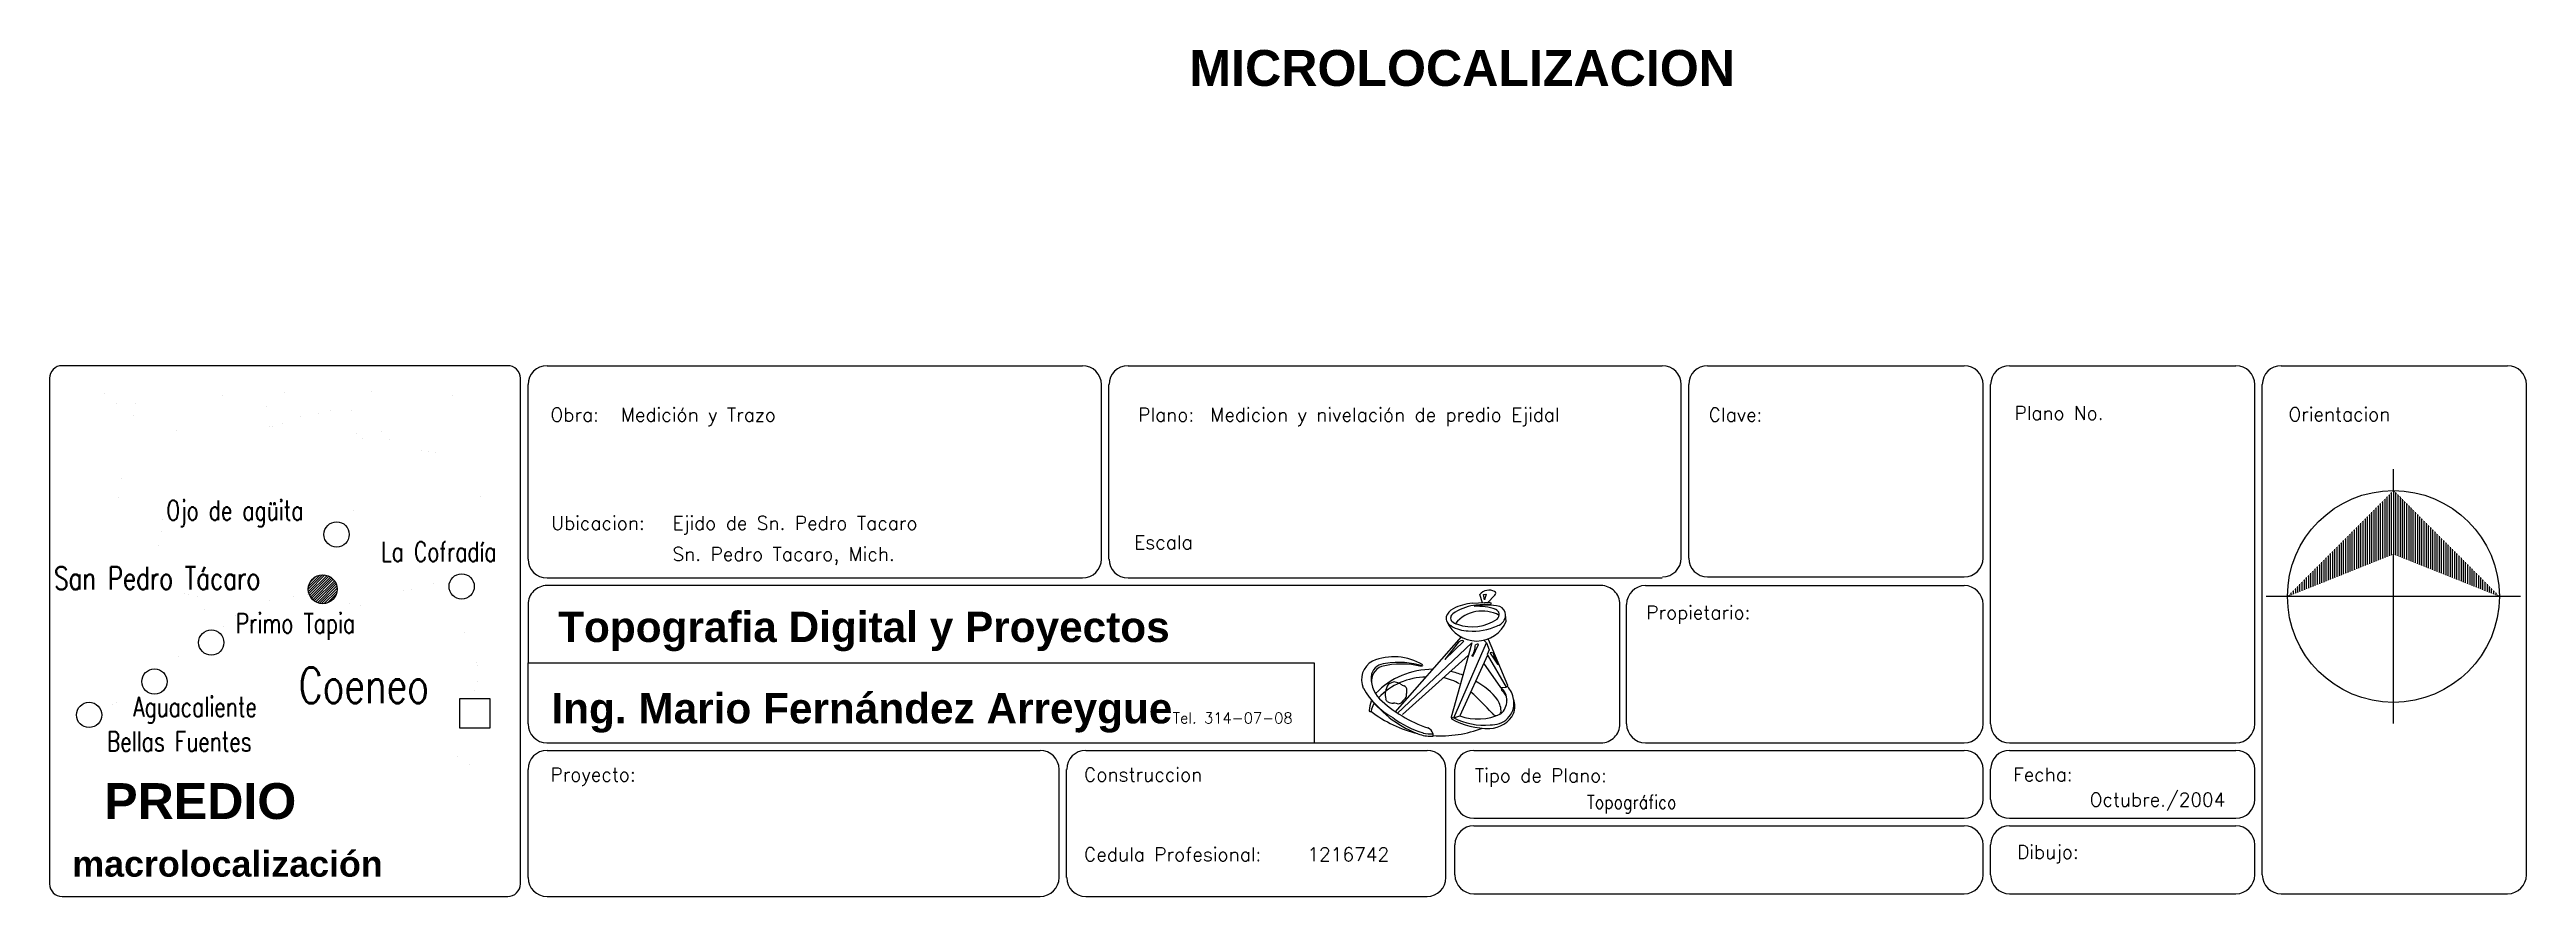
# Model space of a CAD drawing. Header units: millimetres. Extents: x 0 to 102, y 0 to 86.
# Drawn here: x 66.96 to 101.48, y 0.44 to 12.25 of the extents above; entities that cross this region are included whole.
import ezdxf

# ---------------------------------------------------------------- set-up
doc = ezdxf.new("R2010")
doc.units = ezdxf.units.MM
for name, color, linetype in [('CARRETERAS', 5, 'Continuous'), ('cotas', 7, 'Continuous'), ('POBLACIONES', 1, 'Continuous'), ('RIOS', 5, 'Continuous')]:
    doc.layers.add(name, color=color, linetype=linetype)
doc.styles.add('ROMANS', font='ROMANS.shx', dxfattribs={"width": 0.75})
doc.styles.add('SANSSERIFBOLD', font='SASB____.pfb')

msp = doc.modelspace()

# ---------------------------------------------------------------- texts
for s, height, style, p in [('Obra:', 0.1903, 'ROMANS', (73.939, 7.067)), ('Medición y Trazo', 0.19032, 'ROMANS', (74.921, 7.067)), ('Plano:', 0.1903, 'ROMANS', (82.13, 7.067)), ('Medicion y nivelación de predio Ejidal', 0.19032, 'ROMANS', (83.137, 7.067)), ('Clave:', 0.1893, 'ROMANS', (90.085, 7.067)), ('Plano No.', 0.1893, 'ROMANS', (94.346, 7.091)), ('Orientacion', 0.18934, 'ROMANS', (98.165, 7.074)), ('Ubicacion:', 0.1903, 'ROMANS', (73.95, 5.556)), ('Ejido de Sn. Pedro Tacaro', 0.19032, 'ROMANS', (75.64, 5.556)), ('Sn. Pedro Tacaro, Mich.', 0.19032, 'ROMANS', (75.64, 5.124)), ('Escala', 0.1903, 'ROMANS', (82.076, 5.289)), ('Propietario:', 0.18934, 'ROMANS', (89.214, 4.31)), ('Topografia Digital y Proyectos', 0.42239, 'SANSSERIFBOLD', (74.047, 3.993)), ('Ing. Mario Fernández Arreygue', 0.42239, 'SANSSERIFBOLD', (73.953, 2.858)), ('Tel. 314-07-08', 0.15, 'ROMANS', (82.613, 2.858)), ('Proyecto:', 0.1903, 'ROMANS', (73.939, 2.049)), ('Construccion', 0.19032, 'ROMANS', (81.377, 2.049)), ('Tipo de Plano:', 0.18934, 'ROMANS', (86.824, 2.038)), ('Fecha:', 0.1893, 'ROMANS', (94.329, 2.051)), ('Octubre./2004', 0.18934, 'ROMANS', (95.394, 1.701)), ('macrolocalización', 0.35725, 'SANSSERIFBOLD', (67.275, 0.721)), ('Cedula Profesional:   1216742', 0.19032, 'ROMANS', (81.377, 0.936)), ('Dibujo:', 0.1893, 'ROMANS', (94.383, 0.972))]:
    msp.add_text(s, height=height, dxfattribs=dict(style=style)).set_placement(p)
at = {"style": 'ROMANS', "width": 0.85}
msp.add_text('Topográfico', height=0.18934, dxfattribs=at).set_placement((88.386, 1.666))
at = {"layer": 'cotas', "linetype": 'Continuous', "char_height": 0.5, "attachment_point": 3, "style": 'SANSSERIFBOLD'}
for s, insert in [('MICROLOCALIZACION', (90.45, 12.247)), ('PREDIO', (70.397, 2.025))]:
    msp.add_mtext(s, dxfattribs=dict(at, insert=insert))

# ---------------------------------------------------------------- blocks, each defined once
blk = doc.blocks.new('*X2', base_point=(0, 0, 0.5))
at = {"color": 0}
for p, q in [((37, 18.92, 0.5), (37, 18.97, 0.5)), ((37.12, 18.79, 0.5), (37.12, 18.92, 0.5)), ((37.25, 18.67, 0.5), (37.25, 18.87, 0.5)), ((37.38, 18.54, 0.5), (37.38, 18.82, 0.5)), ((37.5, 18.42, 0.5), (37.5, 18.77, 0.5)), ((37.62, 18.29, 0.5), (37.62, 18.72, 0.5)), ((37.75, 18.17, 0.5), (37.75, 18.67, 0.5)), ((37.88, 18.04, 0.5), (37.88, 18.62, 0.5)), ((38, 17.92, 0.5), (38, 18.57, 0.5)), ((38.12, 17.79, 0.5), (38.12, 18.52, 0.5)), ((47.88, 17.79, 0.5), (47.88, 18.52, 0.5)), ((48, 17.92, 0.5), (48, 18.57, 0.5)), ((48.12, 18.04, 0.5), (48.12, 18.62, 0.5)), ((48.25, 18.17, 0.5), (48.25, 18.67, 0.5)), ((48.38, 18.29, 0.5), (48.38, 18.72, 0.5)), ((48.5, 18.42, 0.5), (48.5, 18.77, 0.5)), ((48.62, 18.54, 0.5), (48.62, 18.82, 0.5)), ((48.75, 18.67, 0.5), (48.75, 18.87, 0.5)), ((48.88, 18.79, 0.5), (48.88, 18.92, 0.5)), ((49, 18.92, 0.5), (49, 18.97, 0.5)), ((38.25, 17.67, 0.5), (38.25, 18.47, 0.5)), ((38.38, 17.54, 0.5), (38.38, 18.42, 0.5)), ((38.5, 17.42, 0.5), (38.5, 18.37, 0.5)), ((38.62, 17.29, 0.5), (38.62, 18.32, 0.5)), ((38.75, 17.17, 0.5), (38.75, 18.27, 0.5)), ((38.88, 17.04, 0.5), (38.88, 18.22, 0.5)), ((39, 16.92, 0.5), (39, 18.17, 0.5)), ((39.12, 16.79, 0.5), (39.12, 18.12, 0.5)), ((39.25, 16.67, 0.5), (39.25, 18.07, 0.5)), ((39.38, 16.54, 0.5), (39.38, 18.02, 0.5)), ((39.5, 16.42, 0.5), (39.5, 17.97, 0.5)), ((39.62, 16.29, 0.5), (39.62, 17.92, 0.5)), ((39.75, 16.17, 0.5), (39.75, 17.87, 0.5)), ((39.88, 16.04, 0.5), (39.88, 17.82, 0.5)), ((40, 15.92, 0.5), (40, 17.77, 0.5)), ((40.12, 15.79, 0.5), (40.12, 17.72, 0.5)), ((40.25, 15.67, 0.5), (40.25, 17.67, 0.5)), ((40.38, 15.54, 0.5), (40.38, 17.62, 0.5)), ((40.5, 15.42, 0.5), (40.5, 17.57, 0.5)), ((40.62, 15.29, 0.5), (40.62, 17.52, 0.5)), ((40.75, 15.17, 0.5), (40.75, 17.47, 0.5)), ((40.88, 15.04, 0.5), (40.88, 17.42, 0.5)), ((41, 14.92, 0.5), (41, 17.37, 0.5)), ((41.12, 14.79, 0.5), (41.12, 17.32, 0.5)), ((41.25, 14.67, 0.5), (41.25, 17.27, 0.5)), ((41.38, 14.54, 0.5), (41.38, 17.22, 0.5)), ((41.5, 14.42, 0.5), (41.5, 17.17, 0.5)), ((41.62, 14.29, 0.5), (41.62, 17.12, 0.5)), ((41.75, 14.17, 0.5), (41.75, 17.07, 0.5)), ((44.25, 14.17, 0.5), (44.25, 17.07, 0.5)), ((44.38, 14.29, 0.5), (44.38, 17.12, 0.5)), ((44.5, 14.42, 0.5), (44.5, 17.17, 0.5)), ((44.62, 14.54, 0.5), (44.62, 17.22, 0.5)), ((44.75, 14.67, 0.5), (44.75, 17.27, 0.5)), ((44.88, 14.79, 0.5), (44.88, 17.32, 0.5)), ((45, 14.92, 0.5), (45, 17.37, 0.5)), ((45.12, 15.04, 0.5), (45.12, 17.42, 0.5)), ((45.25, 15.17, 0.5), (45.25, 17.47, 0.5)), ((45.38, 15.29, 0.5), (45.38, 17.52, 0.5)), ((45.5, 15.42, 0.5), (45.5, 17.57, 0.5)), ((45.62, 15.54, 0.5), (45.62, 17.62, 0.5)), ((45.75, 15.67, 0.5), (45.75, 17.67, 0.5)), ((45.88, 15.79, 0.5), (45.88, 17.72, 0.5)), ((46, 15.92, 0.5), (46, 17.77, 0.5)), ((46.12, 16.04, 0.5), (46.12, 17.82, 0.5)), ((46.25, 16.17, 0.5), (46.25, 17.87, 0.5)), ((46.38, 16.29, 0.5), (46.38, 17.92, 0.5)), ((46.5, 16.42, 0.5), (46.5, 17.97, 0.5)), ((46.62, 16.54, 0.5), (46.62, 18.02, 0.5)), ((46.75, 16.67, 0.5), (46.75, 18.07, 0.5)), ((46.88, 16.79, 0.5), (46.88, 18.12, 0.5)), ((47, 16.92, 0.5), (47, 18.17, 0.5)), ((47.12, 17.04, 0.5), (47.12, 18.22, 0.5)), ((47.25, 17.17, 0.5), (47.25, 18.27, 0.5)), ((47.38, 17.29, 0.5), (47.38, 18.32, 0.5)), ((47.5, 17.42, 0.5), (47.5, 18.37, 0.5)), ((47.62, 17.54, 0.5), (47.62, 18.42, 0.5)), ((47.75, 17.67, 0.5), (47.75, 18.47, 0.5)), ((41.88, 14.04, 0.5), (41.88, 17.02, 0.5)), ((42, 13.92, 0.5), (42, 16.97, 0.5)), ((42.12, 13.79, 0.5), (42.12, 16.92, 0.5)), ((42.25, 13.67, 0.5), (42.25, 16.87, 0.5)), ((42.38, 13.54, 0.5), (42.38, 16.82, 0.5)), ((42.5, 13.42, 0.5), (42.5, 16.77, 0.5)), ((42.62, 13.29, 0.5), (42.62, 16.72, 0.5)), ((42.75, 13.17, 0.5), (42.75, 16.67, 0.5)), ((42.88, 13.04, 0.5), (42.88, 16.62, 0.5)), ((43, 12.92, 0.5), (43, 16.57, 0.5)), ((43.12, 13.04, 0.5), (43.12, 16.62, 0.5)), ((43.25, 13.17, 0.5), (43.25, 16.67, 0.5)), ((43.38, 13.29, 0.5), (43.38, 16.72, 0.5)), ((43.5, 13.42, 0.5), (43.5, 16.77, 0.5)), ((43.62, 13.54, 0.5), (43.62, 16.82, 0.5)), ((43.75, 13.67, 0.5), (43.75, 16.87, 0.5)), ((43.88, 13.79, 0.5), (43.88, 16.92, 0.5)), ((44, 13.92, 0.5), (44, 16.97, 0.5)), ((44.12, 14.04, 0.5), (44.12, 17.02, 0.5))]:
    blk.add_line(p, q, dxfattribs=at)
blk = doc.blocks.new('NORTE')
for p, q in [((0, 6.08), (0, 7.3)), ((0, -7.3), (0, 2.43)), ((7.3, 0), (-7.3, 0))]:
    blk.add_line(p, q)
at = {"const_width": 0.015}
blk.add_lwpolyline([(6.08, 0), (0, 6.08), (-6.08, 0), (0, 2.43)], close=True, dxfattribs=at)
blk.add_circle((0, 0), 6.08)
at = {"rotation": 180}
blk.add_blockref('*X2', (43, 19), dxfattribs=at)
blk = doc.blocks.new('POBLA2')
at = {"layer": 'POBLACIONES'}
blk.add_lwpolyline([(-382, 373), (382, 373), (382, -373), (-382, -373)], close=True, dxfattribs=at)
at = {"layer": 'POBLACIONES', "style": 'ROMANS', "width": 0.75, "flags": 4}
blk.add_attdef('POBLACION', (654, -439), '', height=900, dxfattribs=at)
blk = doc.blocks.new('POBLA')
at = {"layer": 'POBLACIONES'}
blk.add_circle((0, 0), 320, dxfattribs=at)
at = {"layer": 'POBLACIONES', "style": 'ROMANS', "width": 0.75, "flags": 4}
blk.add_attdef('POBLACION', (490, -342), '', height=600, dxfattribs=at)

# ---------------------------------------------------------------- hatches: boundary and pattern name
at = {"layer": 'cotas'}
h = msp.add_hatch(dxfattribs=at)
h.set_pattern_fill('ANSI31', color=256, scale=0.2, style=0)
h.set_pattern_definition([(45, (-44421.86149, -439876.739892), (-0.0176776695297, 0.0176776695297), [])])
edge = h.paths.add_edge_path()
edge.add_ellipse((70.765, 4.729), major_axis=(0, 0.202), ratio=0.999997, start_angle=0, end_angle=360)

# ---------------------------------------------------------------- linework, layer by layer
for p, q in [((73.892, 7.846), (81.355, 7.846)), ((81.99, 7.846), (89.435, 7.846)), ((90.069, 7.846), (93.646, 7.846)), ((94.277, 7.846), (97.433, 7.846)), ((98.064, 7.846), (101.22, 7.846)), ((73.628, 5.15), (73.628, 7.582)), ((81.62, 5.15), (81.62, 7.582)), ((81.725, 5.15), (81.725, 7.582)), ((89.701, 5.164), (89.701, 7.583)), ((89.806, 5.164), (89.806, 7.583)), ((93.909, 5.164), (93.909, 7.583)), ((94.014, 2.85), (94.014, 7.583)), ((97.696, 2.85), (97.696, 7.583)), ((97.801, 0.746), (97.801, 7.583)), ((101.483, 0.746), (101.483, 7.583)), ((73.892, 4.886), (81.355, 4.886)), ((81.99, 4.886), (89.435, 4.886)), ((90.069, 4.901), (93.646, 4.901)), ((87.043, 4.542), (86.79, 4.532)), ((87.105, 4.646), (87.002, 4.541)), ((88.939, 2.85), (88.939, 4.517)), ((89.202, 4.78), (93.646, 4.78)), ((93.909, 2.85), (93.909, 4.517)), ((87.263, 4.283), (87.253, 4.372)), ((85.714, 3.016), (86.637, 4.065)), ((85.743, 2.997), (86.783, 3.982)), ((85.815, 2.98), (86.735, 3.809)), ((86.406, 3.748), (86.671, 4.004)), ((86.596, 3.989), (86.406, 3.748)), ((86.735, 3.809), (86.496, 2.944)), ((86.531, 2.937), (86.987, 3.983)), ((86.628, 4.009), (86.596, 3.989)), ((86.999, 3.811), (86.615, 2.963)), ((86.653, 4.014), (86.628, 4.009)), ((86.671, 4.004), (86.653, 4.014)), ((86.783, 3.982), (86.735, 3.809)), ((86.795, 3.792), (86.877, 3.958)), ((86.857, 3.962), (86.832, 3.954)), ((86.872, 3.964), (86.857, 3.962)), ((86.877, 3.958), (86.872, 3.964)), ((86.956, 4.013), (86.987, 3.983)), ((86.987, 3.983), (87.024, 3.885)), ((87.024, 3.885), (86.994, 3.819)), ((86.994, 3.819), (87.259, 3.361)), ((87.283, 3.385), (87.014, 4.028)), ((87.04, 3.844), (87.037, 3.838)), ((87.037, 3.838), (87.138, 3.683)), ((87.056, 3.845), (87.04, 3.844)), ((87.081, 3.839), (87.056, 3.845)), ((73.628, 2.85), (73.628, 3.704)), ((86.795, 3.792), (86.785, 3.794)), ((87.188, 3.36), (86.949, 3.7)), ((87.138, 3.683), (87.148, 3.686)), ((87.188, 3.36), (87.259, 3.361)), ((87.259, 3.361), (87.283, 3.385)), ((86.496, 2.944), (86.497, 2.922)), ((86.496, 2.944), (86.531, 2.937)), ((86.531, 2.937), (86.615, 2.963)), ((73.891, 2.587), (84.584, 2.587)), ((73.892, 2.482), (80.765, 2.482)), ((81.4, 2.482), (86.158, 2.482)), ((86.242, 2.682), (86.242, 2.714)), ((86.809, 2.482), (93.646, 2.482)), ((89.202, 2.587), (93.646, 2.587)), ((94.277, 2.587), (97.433, 2.587)), ((94.277, 2.482), (97.433, 2.482)), ((73.628, 0.709), (73.628, 2.217)), ((81.03, 0.709), (81.03, 2.217)), ((81.135, 0.709), (81.135, 2.217)), ((86.421, 0.708), (86.421, 2.219)), ((86.546, 1.798), (86.546, 2.219)), ((93.909, 1.798), (93.909, 2.219)), ((94.014, 1.798), (94.014, 2.219)), ((97.696, 1.798), (97.696, 2.219)), ((86.809, 1.535), (93.646, 1.535)), ((86.809, 1.43), (93.646, 1.43)), ((94.277, 1.535), (97.433, 1.535)), ((94.277, 1.43), (97.433, 1.43)), ((86.546, 0.746), (86.546, 1.167)), ((93.909, 0.746), (93.909, 1.167)), ((94.014, 0.746), (94.014, 1.167)), ((97.696, 0.746), (97.696, 1.167)), ((73.892, 0.445), (80.765, 0.445)), ((81.4, 0.445), (86.158, 0.445)), ((86.809, 0.483), (93.646, 0.483)), ((94.277, 0.483), (97.433, 0.483)), ((98.064, 0.483), (101.22, 0.483))]:
    msp.add_line(p, q)
for points in [[(67.133, 0.445), (73.344, 0.445, 0.414214), (73.52, 0.62), (73.52, 7.671, 0.414214), (73.344, 7.846), (67.133, 7.846, 0.414214), (66.958, 7.671), (66.958, 0.62, 0.414214)], [(88.583, 2.587, 0.414214), (88.847, 2.851), (88.847, 4.516, 0.414214), (88.583, 4.78), (73.892, 4.78, 0.414214), (73.628, 4.516), (73.628, 3.704), (84.584, 3.704), (84.584, 2.587)]]:
    msp.add_lwpolyline(points, format="xyb", close=True)
msp.add_lwpolyline([(86.932, 4.539), (86.894, 4.655)])
msp.add_lwpolyline([(86.958, 4.579), (86.945, 4.656), (86.983, 4.659)], close=True)
msp.add_lwpolyline([(87.188, 3.36), (87.196, 3.32, -0.184221), (87.27, 3.183, 14.915123)], format="xyb")
for centre, radius, start, end in [((73.892, 7.582), 0.264, 90, 180), ((81.355, 7.582), 0.264, 0, 90), ((81.99, 7.582), 0.264, 90, 180), ((89.438, 7.583), 0.263, 0, 90), ((90.069, 7.583), 0.263, 90, 180), ((93.646, 7.583), 0.263, 0, 90), ((94.277, 7.583), 0.263, 90, 180), ((97.433, 7.583), 0.263, 0, 90), ((98.064, 7.583), 0.263, 90, 180), ((101.22, 7.583), 0.263, 0, 90), ((73.892, 5.15), 0.264, 180, 270), ((81.355, 5.15), 0.264, 270, 0), ((81.99, 5.15), 0.264, 180, 270), ((89.438, 5.164), 0.263, 270, 0), ((90.069, 5.164), 0.263, 180, 270), ((93.646, 5.164), 0.263, 270, 0), ((86.899, 3.852), 0.657, 98.0438, 125.425), ((86.838, 3.849), 0.685, 94.0302, 117.4585), ((87.162, 1.08), 3.441, 92.024, 95.9208), ((86.985, 3.566), 0.94, 78.5644, 100.3156), ((86.849, 3.639), 0.852, 71.8207, 92.2066), ((87.022, 4.551), 0.165, 61.8245, 140.9217), ((87.038, 4.531), 0.0123, 278.6912, 48.4405), ((87.085, 4.67), 0.0305, 309.9782, 61.0091), ((89.202, 4.517), 0.263, 90, 180), ((93.646, 4.517), 0.263, 0, 90), ((86.543, 4.327), 0.119, 169.9959, 247.1611), ((86.622, 4.271), 0.211, 118.1659, 158.6015), ((86.848, 4.457), 0.45, 202.8908, 337.3053), ((86.558, 4.328), 0.071, 123.6901, 219.736), ((86.745, 4.627), 0.48, 238.8501, 268.5743), ((86.61, 4.392), 0.153, 225.5074, 260.245), ((86.928, 3.935), 0.49, 61.2625, 139.5842), ((86.788, 4.826), 0.62, 250.7726, 304.0638), ((86.789, 4.999), 0.854, 266.2635, 294.2482), ((87.084, 4.375), 0.0803, 309.7287, 67.5166), ((87.1, 4.369), 0.153, 284.9041, 1.0537), ((87.127, 4.369), 0.126, 1.3426, 69.5497), ((86.487, 3.969), 0.345, 329.5468, 357.5078), ((87.425, 3.897), 0.348, 189.6129, 217.4021), ((85.543, 3.468), 0.298, 119.369, 203.5389), ((85.797, 3.493), 0.419, 172.3345, 224.0843), ((85.585, 3.479), 0.214, 91.0606, 161.0512), ((85.604, 3.448), 0.22, 111.4656, 188.053), ((85.695, 3.014), 0.773, 58.4779, 112.6484), ((86.231, 2.514), 1.098, 89.5634, 136.1394), ((86.16, 2.566), 0.939, 90.9658, 136.2761), ((85.802, 2.489), 1.197, 76.4676, 103.4481), ((85.764, 2.611), 1.097, 71.9359, 99.6267), ((86.228, 2.715), 0.794, 61.0997, 78.6223), ((86.213, 2.364), 1.249, 69.0932, 77.4532), ((86.198, 3.868), 1.063, 209.2162, 240.9369), ((85.813, 3.003), 0.464, 159.1407, 175.805), ((86.596, 4.174), 1.565, 217.9014, 249.894), ((85.696, 2.975), 0.322, 151.6286, 170.0823), ((86.74, 4.498), 1.796, 226.1987, 251.4412), ((85.845, 3.256), 0.27, 148.0678, 192.7618), ((85.651, 3.22), 0.0733, 198.4271, 235.0456), ((85.682, 3.287), 0.146, 240.3545, 272.7916), ((85.734, 3.236), 0.201, 96.6163, 125.8369), ((85.698, 3.018), 0.123, 76.4408, 94.4304), ((85.661, 3.173), 0.267, 61.4879, 78.885), ((85.83, 3.567), 0.441, 256.5237, 261.0084), ((85.759, 3.194), 0.0628, 272.0538, 322.3272), ((85.893, 3.554), 0.18, 234.5276, 252.109), ((86.02, 3.009), 0.257, 132.0243, 145.2357), ((85.812, 3.324), 0.0645, 358.0812, 66.1817), ((85.799, 3.256), 0.0745, 310.5668, 355.1152), ((83.543, 3.387), 2.334, 356.6465, 358.4172), ((83.891, 0.134), 4.276, 42.0638, 47.6831), ((86.359, 2.571), 0.997, 37.8937, 61.4805), ((87.066, 3.142), 0.304, 264.6939, 5.4543), ((86.855, 3.015), 0.336, 359.6945, 30.1743), ((87.024, 3.176), 0.247, 311.1258, 48.2322), ((87.007, 3.135), 0.363, 9.4071, 42.0338), ((87.081, 3.095), 0.301, 340.6257, 19.233), ((73.891, 2.85), 0.263, 180, 270), ((85.365, 3.038), 0.0157, 182.9513, 331.6571), ((86.415, 4.37), 1.698, 232.2841, 256.8512), ((86.516, 4.057), 1.395, 233.2578, 252.7412), ((86.116, 2.674), 0.132, 17.7444, 66.6225), ((86.351, 4.302), 1.617, 266.1175, 291.0562), ((87.005, 3.815), 1.027, 240.3622, 271.6482), ((86.945, 3.716), 0.882, 241.9661, 275.9877), ((86.867, 3.665), 0.746, 250.2726, 295.3117), ((87.03, 3.164), 0.375, 270.7592, 333.3388), ((87.124, 3.044), 0.0738, 217.7627, 284.9505), ((87.125, 3.042), 0.0712, 297.1202, 336.0178), ((89.202, 2.85), 0.263, 180, 270), ((93.646, 2.85), 0.263, 270, 0), ((94.277, 2.85), 0.263, 180, 270), ((97.433, 2.85), 0.263, 270, 0), ((73.892, 2.217), 0.264, 90, 180), ((80.765, 2.217), 0.264, 0, 90), ((81.4, 2.217), 0.264, 90, 180), ((86.198, 3.09), 0.41, 250.1109, 276.149), ((86.209, 3.215), 0.503, 257.7438, 273.7182), ((86.158, 2.219), 0.263, 0, 90), ((86.809, 2.219), 0.263, 90, 180), ((93.646, 2.219), 0.263, 0, 90), ((94.277, 2.219), 0.263, 90, 180), ((97.433, 2.219), 0.263, 0, 90), ((86.809, 1.798), 0.263, 180, 270), ((93.646, 1.798), 0.263, 270, 0), ((94.277, 1.798), 0.263, 180, 270), ((97.433, 1.798), 0.263, 270, 0), ((86.809, 1.167), 0.263, 90, 180), ((93.646, 1.167), 0.263, 0, 90), ((94.277, 1.167), 0.263, 90, 180), ((97.433, 1.167), 0.263, 0, 90), ((73.892, 0.709), 0.264, 180, 270), ((80.765, 0.709), 0.264, 270, 0), ((81.4, 0.709), 0.264, 180, 270), ((86.158, 0.708), 0.263, 270, 0), ((86.809, 0.746), 0.263, 180, 270), ((93.646, 0.746), 0.263, 270, 0), ((94.277, 0.746), 0.263, 180, 270), ((97.433, 0.746), 0.263, 270, 0), ((98.064, 0.746), 0.263, 180, 270), ((101.22, 0.746), 0.263, 270, 0)]:
    msp.add_arc(centre, radius, start, end)
at = {"layer": 'CARRETERAS', "const_width": 0.0000551}
for points in [[(67.953, 6.177), (67.99, 6.467), (68.05, 6.746), (68.103, 6.979), (68.123, 7.145), (68.143, 7.278), (68.176, 7.371), (68.216, 7.431), (68.262, 7.491), (68.329, 7.524), (68.422, 7.53), (68.497, 7.534)], [(71.048, 7.32), (70.887, 7.381), (70.725, 7.462), (70.625, 7.532)], [(72.915, 7.274), (72.83, 7.304), (72.737, 7.338), (72.664, 7.378), (72.557, 7.437), (72.491, 7.437), (72.345, 7.457), (72.132, 7.457), (71.986, 7.451), (71.839, 7.451), (71.673, 7.471), (71.593, 7.484), (71.46, 7.484), (71.274, 7.457), (71.155, 7.411), (71.055, 7.344), (71.035, 7.271), (71.035, 7.185), (71.028, 7.118), (71.081, 7.039), (71.155, 6.972), (71.261, 6.879), (71.381, 6.78), (71.467, 6.7), (71.553, 6.613), (71.593, 6.487), (71.593, 6.381), (71.593, 6.275), (71.56, 6.201), (71.48, 6.108), (71.381, 6.015), (71.287, 5.929), (71.201, 5.836), (71.108, 5.703), (71.053, 5.642)], [(69.169, 4.156), (69.14, 4.326), (69.14, 4.398), (69.086, 4.525), (69.056, 4.578), (69.028, 4.616), (68.974, 4.645), (68.912, 4.659), (68.85, 4.664), (68.803, 4.666), (68.751, 4.668), (68.697, 4.683), (68.645, 4.692), (68.569, 4.701), (68.479, 4.704), (68.389, 4.704), (68.391, 4.803), (68.403, 4.9), (68.403, 5.021), (68.465, 5.252), (68.501, 5.447), (68.525, 5.605), (68.538, 5.69), (68.489, 5.763), (68.416, 5.775), (68.331, 5.787), (68.233, 5.836), (68.075, 5.873), (67.977, 5.909), (67.904, 5.958), (67.953, 6.177)], [(70.873, 5.339), (70.815, 5.264), (70.776, 5.198), (70.742, 5.118), (70.729, 5.052), (70.722, 4.972), (70.739, 4.902)], [(72.549, 4.856), (72.424, 4.866), (72.318, 4.806), (72.251, 4.773), (72.172, 4.746), (72.099, 4.746), (72.006, 4.72), (71.892, 4.706), (71.793, 4.666), (71.72, 4.613), (71.613, 4.56), (71.533, 4.52), (71.401, 4.5), (71.281, 4.507), (71.148, 4.533), (71.041, 4.567), (70.919, 4.64)], [(70.603, 4.661), (70.47, 4.646), (70.323, 4.627), (70.191, 4.62), (70.084, 4.593), (69.964, 4.56), (69.865, 4.507), (69.732, 4.474), (69.639, 4.44), (69.552, 4.367), (69.479, 4.321), (69.426, 4.261), (69.316, 4.128)], [(72.987, 3.545), (72.916, 3.683), (72.837, 3.876), (72.763, 4.055), (72.71, 4.208), (72.677, 4.354), (72.677, 4.487), (72.66, 4.597)], [(68.479, 3.607), (68.616, 3.675), (68.742, 3.765), (68.833, 3.874), (68.959, 3.928), (69.041, 3.944)], [(72.87, 3.204), (72.9, 3.421), (73.081, 3.68), (73.146, 3.732)], [(67.667, 3.056), (67.892, 3.15), (68.054, 3.24), (68.217, 3.331), (68.276, 3.339)], [(67.561, 2.264), (67.489, 2.357), (67.423, 2.555), (67.458, 2.808)], [(72.418, 2.264), (72.531, 2.452), (72.675, 2.74), (72.706, 2.794)], [(72.531, 2.452), (72.774, 2.328), (72.844, 2.264)]]:
    msp.add_lwpolyline(points, dxfattribs=at)
at = {"layer": 'RIOS'}
for points, const_width in [([(67.651, 7.532), (67.848, 7.355), (68.15, 7.067), (68.352, 7.024), (68.769, 6.937), (68.899, 6.937), (69.062, 6.921), (69.346, 7.024), (69.619, 7.038), (70.132, 6.987), (70.32, 7.111), (70.546, 7.147), (70.887, 7.225), (71.146, 7.225), (71.477, 7.11), (71.65, 6.837)], 0.0000543), ([(69.298, 7.532), (69.455, 7.309), (69.924, 7.234), (70.248, 7.48)], 0.0000543), ([(71.65, 6.837), (71.865, 6.707), (72.101, 6.662), (72.395, 6.634), (72.642, 6.443), (72.862, 6.15), (72.936, 6.037), (73.088, 5.97)], 0.0000551)]:
    msp.add_lwpolyline(points, dxfattribs=dict(at, const_width=const_width))

# ---------------------------------------------------------------- block references
at = {"color": 7, "xscale": 0.2428771282720845, "yscale": 0.2428771280683577, "zscale": 0.2428771282701383}
msp.add_blockref('NORTE', (99.628, 4.628), dxfattribs=at)
at = {"layer": 'POBLACIONES'}
ref = msp.add_blockref('POBLA', (70.959, 5.493), dxfattribs=dict(at, xscale=0.0005506015149876475, yscale=0.0005506030283868313, zscale=0.0005506016271310977))
ref.add_attrib('POBLACION', 'Ojo de agüita', (68.584, 5.691), dxfattribs={"layer": 'CARRETERAS', "height": 0.2753, "style": 'ROMANS', "width": 0.75, "flags": 4})
ref = msp.add_blockref('POBLA', (72.702, 4.768), dxfattribs=dict(at, xscale=0.0005506015149876475, yscale=0.0005506030283868313, zscale=0.0005506016271310977))
ref.add_attrib('POBLACION', 'La Cofradía', (71.576, 5.115), dxfattribs={"layer": 'CARRETERAS', "height": 0.2753, "style": 'ROMANS', "width": 0.75, "flags": 4})
ref = msp.add_blockref('POBLA', (70.765, 4.729), dxfattribs=dict(at, xscale=0.0006296173669397831, yscale=0.0006296192295849323, zscale=0.0006296175056093148))
ref.add_attrib('POBLACION', 'San Pedro Tácaro', (67.021, 4.726), dxfattribs={"layer": 'CARRETERAS', "height": 0.31481, "style": 'ROMANS', "width": 0.75, "flags": 4})
ref = msp.add_blockref('POBLA', (69.212, 3.985), dxfattribs=dict(at, xscale=0.0005506015149876475, yscale=0.0005506030283868313, zscale=0.0005506016271310977))
ref.add_attrib('POBLACION', 'Primo Tapia', (69.552, 4.117), dxfattribs={"layer": 'CARRETERAS', "height": 0.2753, "style": 'ROMANS', "width": 0.75, "flags": 4})
ref = msp.add_blockref('POBLA', (68.42, 3.441), dxfattribs=dict(at, xscale=0.0005506015149876475, yscale=0.0005506030283868313, zscale=0.0005506016271310977))
ref.add_attrib('POBLACION', 'Aguacaliente', (68.122, 2.952), dxfattribs={"layer": 'CARRETERAS', "height": 0.2753, "style": 'ROMANS', "width": 0.75, "flags": 4})
ref = msp.add_blockref('POBLA2', (72.886, 2.999), dxfattribs=dict(at, xscale=0.0005506015149876475, yscale=0.0005506030283868313, zscale=0.0005506016271310977))
ref.add_attrib('POBLACION', 'Coeneo', (70.43, 3.141), dxfattribs={"height": 0.4955, "style": 'ROMANS', "width": 0.75, "flags": 4})
ref = msp.add_blockref('POBLA', (67.509, 2.976), dxfattribs=dict(at, xscale=0.0005506015149876475, yscale=0.0005506030283868313, zscale=0.0005506016271310977))
ref.add_attrib('POBLACION', 'Bellas Fuentes', (67.756, 2.469), dxfattribs={"layer": 'CARRETERAS', "height": 0.2753, "style": 'ROMANS', "width": 0.75, "flags": 4})

msp.set_redraw_order([(e.dxf.handle, doc.entitydb.next_handle()) for e in msp.query("TEXT MTEXT ATTDEF DIMENSION ARC_DIMENSION")])  # texts and dimensions are drawn at this point

doc.saveas('drawing.dxf')
